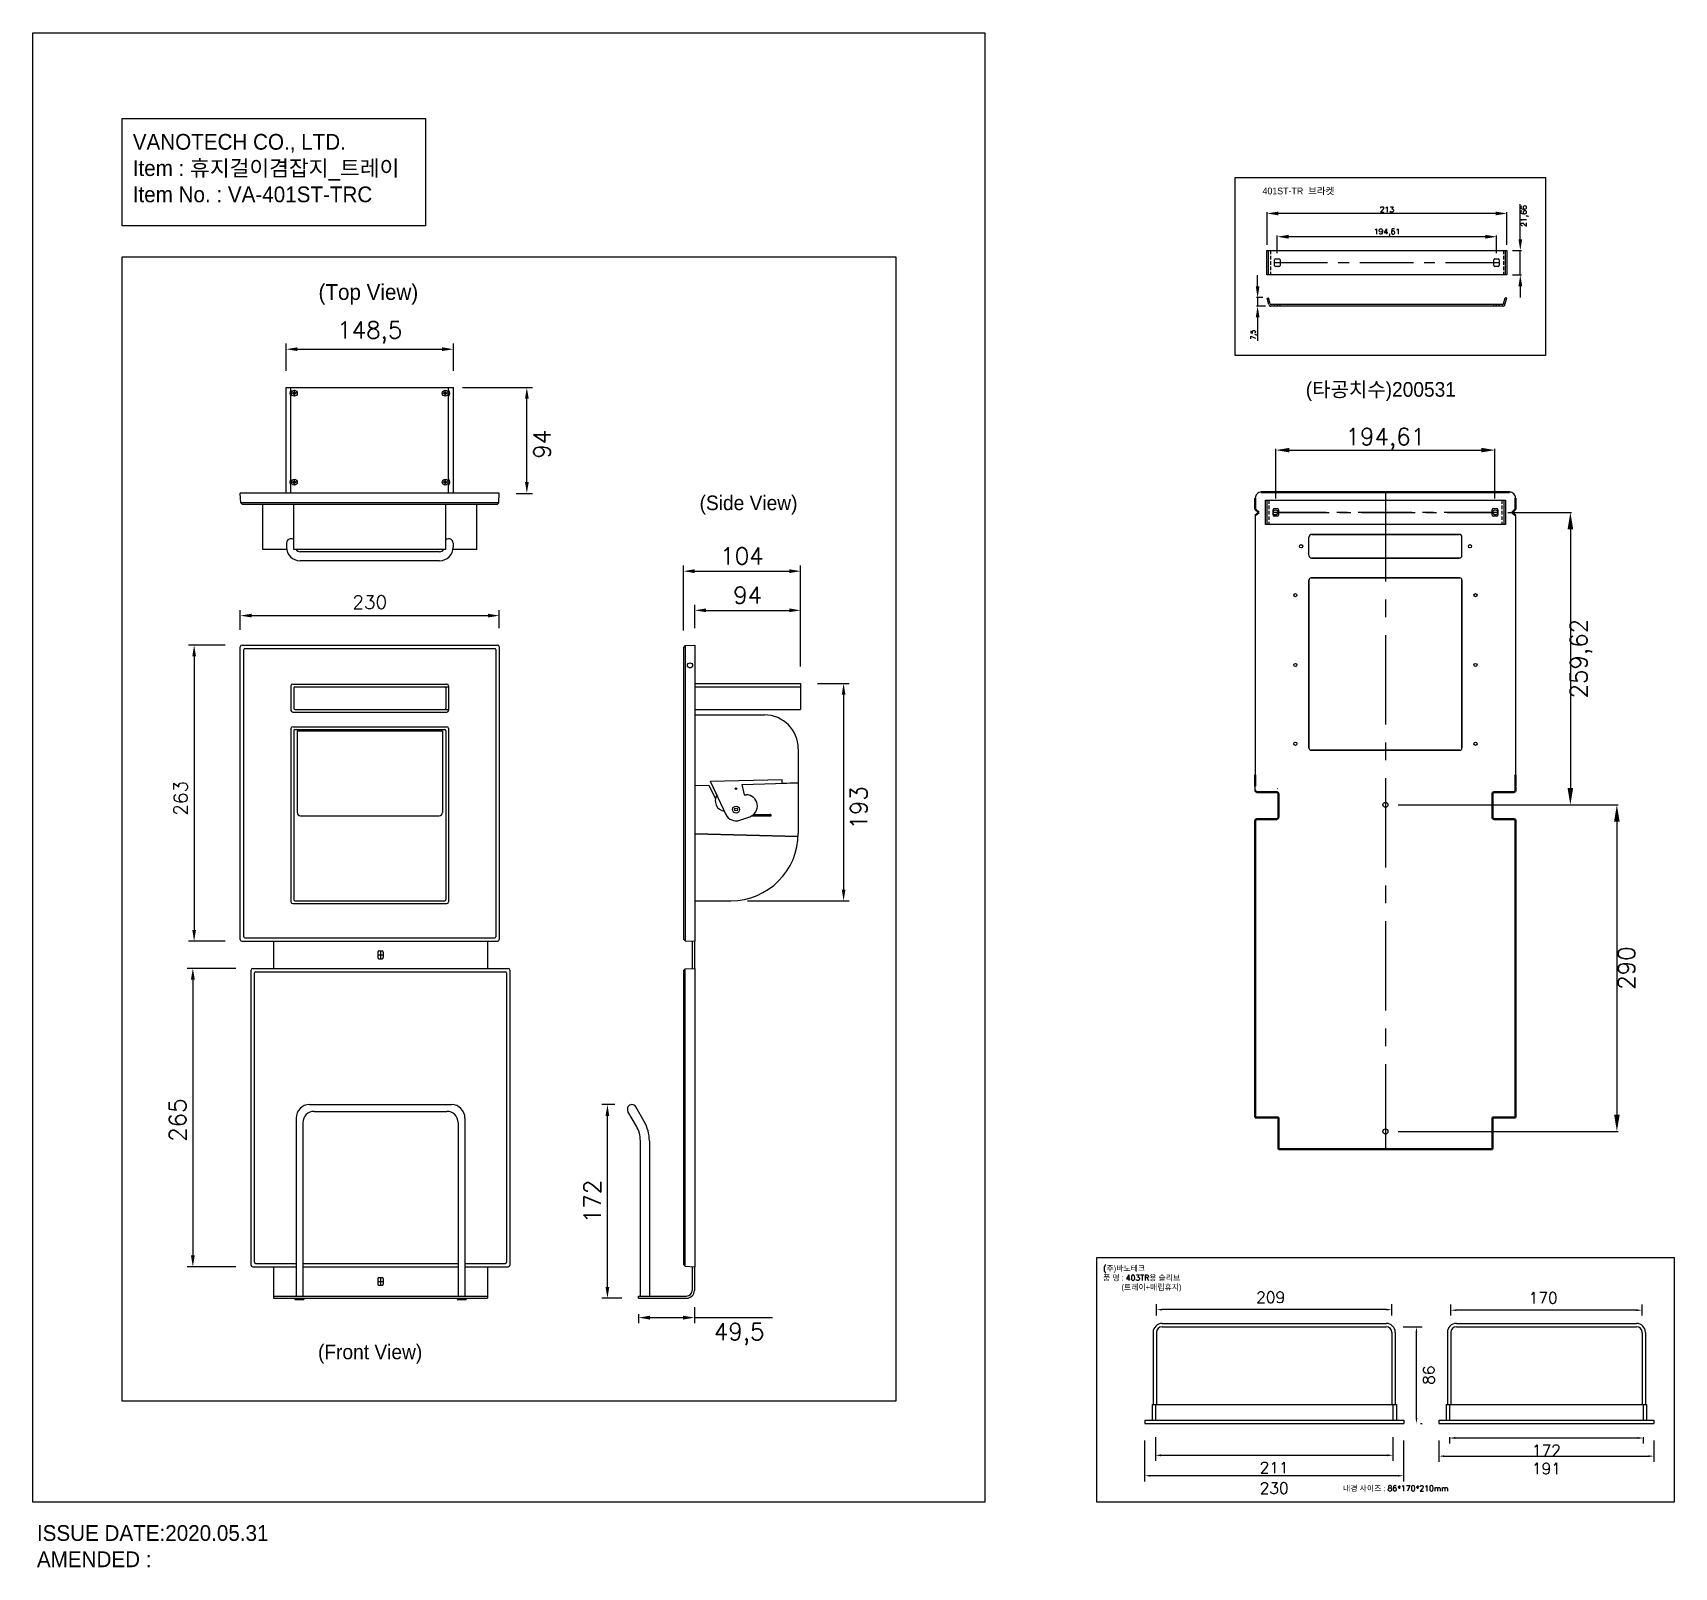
# Model space of a CAD drawing. Header units: millimetres. Extents: x 281 to 1739, y 83 to 1446.
import ezdxf

# ---------------------------------------------------------------- set-up
doc = ezdxf.new("R2010")
doc.units = ezdxf.units.MM
doc.header["$LTSCALE"] = 0.5
doc.linetypes.add('CENTER', pattern=[50.8, 31.75, -6.35, 6.35, -6.35])
doc.linetypes.add('HIDDEN', pattern=[9.525, 6.35, -3.175])
for name, color, linetype in [('CAVITY', 171, 'Continuous'), ('DIM', 7, 'Continuous'), ('외형선', 7, 'Continuous')]:
    doc.layers.add(name, color=color, linetype=linetype)
doc.styles.get("Standard").update_dxf_attribs({"font": 'txt.shx', "bigfont": 'whgtxt.shx'})
doc.styles.add('스타일', font='', dxfattribs={"height": 20})
doc.styles.get('스타일').set_extended_font_data('Gulim')
doc.dimstyles.new('ISO-25', dxfattribs={"dimtxt": 20, "dimasz": 10, "dimexe": 5, "dimexo": 15, "dimgap": 6, "dimtad": 2, "dimtxsty": 'Standard', "dimcen": 2.5, "dimadec": 0, "dimazin": 0, "dimtfac": 1, "dimtmove": 0, "dimatfit": 3, "dimfxl": 1, "dimarcsym": 0})

msp = doc.modelspace()

# ---------------------------------------------------------------- texts
at = {"color": 3, "char_height": 14, "width": 480.3416, "attachment_point": 1, "style": '스타일'}
for s, insert in [('\\pt56;{\\C6;VANOTECH CO., LTD.\\P\\ptz;\\C256;Item : 휴지걸이겸잡지_트레이\\PItem No. : VA-401ST-TRC}', (369.735, 1355.899)), ('{\\C256;(Top View)}', (534.691, 1222.496)), ('{\\C256;ISSUE DATE:2020.05.31\\PAMENDED : }', (284.613, 120.457))]:
    msp.add_mtext(s, dxfattribs=dict(at, insert=insert))
at = {"color": 7, "linetype": 'ByBlock', "attachment_point": 1}
for s, width, insert, char_height in [('{\\fGulim|b0|i0|c129|p50;(타공치수)200531}', 558.57284, (1411.531, 1135.516), 13), ('{\\fGulim|b0|i0|c129|p50;(Side View)}', 174.32844, (873.127, 1034.783), 13), ('({\\fGulim|b0|i0|c129|p50;주)바노테크\\P품 명 : }403TR{\\fGulim|b0|i0|c129|p50;용 슬리브\\P         (트레이+매립휴지)}', 558.57284, (1231.494, 350.944), 5), ('{\\fGulim|b0|i0|c129|p50;(Front View)}', 558.57284, (534.235, 280.777), 13), ('{\\fGulim|b0|i0|c129|p50;내경 사이즈 : }86*170*210mm', 558.57284, (1444.609, 155.583), 5)]:
    msp.add_mtext_dynamic_manual_height_columns(s, width=width, gutter_width=12.5, heights=[0], dxfattribs=dict(at, insert=insert, char_height=char_height))
at = {"layer": 'DIM', "insert": (1373.063, 1308.24), "char_height": 6, "width": 217.68413, "attachment_point": 1}
msp.add_mtext('{\\fGulim|b0|i0|c129|p50;401ST-TR  브라켓}', dxfattribs=at)

# ---------------------------------------------------------------- blocks, each defined once
blk = doc.blocks.new('*D7')
at = {"color": 0, "lineweight": -2, "transparency": 16777216}
for p, q in [((465.2, 915.4), (465.2, 933.1)), ((695.2, 916.9), (695.2, 933.1)), ((475.2, 928.1), (685.2, 928.1))]:
    blk.add_line(p, q, dxfattribs=at)
at = {"color": 0, "transparency": 16777216}
for points in [[(475.2, 929.8), (475.2, 926.5), (465.2, 928.1)], [(685.2, 929.8), (685.2, 926.5), (695.2, 928.1)]]:
    blk.add_solid(points, dxfattribs=at)
at = {"layer": 'Defpoints', "color": 0, "transparency": 16777216}
for p in [(695.2, 928.1), (465.2, 900.4), (695.2, 901.9)]:
    blk.add_point(p, dxfattribs=at)
at = {"color": 7, "transparency": 16777216, "insert": (580.2, 940.1), "char_height": 12, "attachment_point": 5}
blk.add_mtext('230', dxfattribs=at)
blk = doc.blocks.new('*D22')
at = {"color": 0, "lineweight": -2, "transparency": 16777216}
for p, q in [((451.7, 901.9), (419.2, 901.9)), ((424.2, 891.9), (424.2, 648.9)), ((451.7, 638.9), (419.2, 638.9))]:
    blk.add_line(p, q, dxfattribs=at)
at = {"color": 0, "transparency": 16777216}
for points in [[(422.6, 891.9), (425.9, 891.9), (424.2, 901.9)], [(422.6, 648.9), (425.9, 648.9), (424.2, 638.9)]]:
    blk.add_solid(points, dxfattribs=at)
at = {"layer": 'Defpoints', "color": 0, "transparency": 16777216}
for p in [(466.7, 901.9), (424.2, 638.9), (466.7, 638.9)]:
    blk.add_point(p, dxfattribs=at)
at = {"color": 7, "transparency": 16777216, "insert": (412.2, 765.9), "char_height": 12, "attachment_point": 5, "rotation": 90}
blk.add_mtext('263', dxfattribs=at)
blk = doc.blocks.new('*D25')
at = {"color": 0, "linetype": 'ByBlock', "lineweight": -2, "transparency": 16777216}
for p, q in [((1529.7, 195.6), (1529.7, 176.7)), ((1720.7, 195.6), (1720.7, 176.7)), ((1534.7, 181.7), (1715.7, 181.7))]:
    blk.add_line(p, q, dxfattribs=at)
at = {"color": 0, "linetype": 'ByBlock', "transparency": 16777216}
for points in [[(1534.7, 182.5), (1534.7, 180.9), (1529.7, 181.7)], [(1715.7, 182.5), (1715.7, 180.9), (1720.7, 181.7)]]:
    blk.add_solid(points, dxfattribs=at)
at = {"layer": 'Defpoints', "color": 0, "linetype": 'ByBlock', "transparency": 16777216}
for p in [(1529.7, 210.6), (1720.7, 210.6), (1720.7, 181.7)]:
    blk.add_point(p, dxfattribs=at)
at = {"color": 7, "linetype": 'ByBlock', "transparency": 16777216, "insert": (1625.2, 170.7), "char_height": 10, "attachment_point": 5}
blk.add_mtext('191', dxfattribs=at)
blk = doc.blocks.new('*D26')
at = {"color": 0, "linetype": 'ByBlock', "lineweight": -2, "transparency": 16777216}
for p, q in [((1539.2, 198.6), (1539.2, 192.8)), ((1706.2, 197.8), (1544.2, 197.8)), ((1711.2, 198.6), (1711.2, 192.8))]:
    blk.add_line(p, q, dxfattribs=at)
at = {"color": 0, "linetype": 'ByBlock', "transparency": 16777216}
for points in [[(1544.2, 198.7), (1544.2, 197), (1539.2, 197.8)], [(1706.2, 198.7), (1706.2, 197), (1711.2, 197.8)]]:
    blk.add_solid(points, dxfattribs=at)
at = {"layer": 'Defpoints', "color": 0, "linetype": 'ByBlock', "transparency": 16777216}
for p in [(1539.2, 213.6), (1711.2, 213.6), (1539.2, 197.8)]:
    blk.add_point(p, dxfattribs=at)
at = {"color": 7, "linetype": 'ByBlock', "transparency": 16777216, "insert": (1625.2, 186.8), "char_height": 10, "attachment_point": 5}
blk.add_mtext('172', dxfattribs=at)
blk = doc.blocks.new('*D23')
at = {"color": 0, "linetype": 'ByBlock', "lineweight": -2, "transparency": 16777216}
for p, q in [((1540.2, 306.6), (1540.2, 316.3)), ((1705.2, 311.3), (1545.2, 311.3)), ((1710.2, 306.6), (1710.2, 316.3))]:
    blk.add_line(p, q, dxfattribs=at)
at = {"color": 0, "linetype": 'ByBlock', "transparency": 16777216}
for points in [[(1545.2, 312.1), (1545.2, 310.5), (1540.2, 311.3)], [(1705.2, 312.1), (1705.2, 310.5), (1710.2, 311.3)]]:
    blk.add_solid(points, dxfattribs=at)
at = {"layer": 'Defpoints', "color": 0, "linetype": 'ByBlock', "transparency": 16777216}
for p in [(1540.2, 311.3), (1540.2, 291.6), (1710.2, 291.6)]:
    blk.add_point(p, dxfattribs=at)
at = {"color": 7, "linetype": 'ByBlock', "transparency": 16777216, "insert": (1622.3, 322.3), "char_height": 10, "attachment_point": 5}
blk.add_mtext('170', dxfattribs=at)
blk = doc.blocks.new('*D27')
at = {"color": 0, "linetype": 'ByBlock', "lineweight": -2, "transparency": 16777216}
for p, q in [((1268.4, 195.6), (1268.4, 159.3)), ((1498.4, 195.6), (1498.4, 159.3)), ((1493.4, 164.3), (1273.4, 164.3))]:
    blk.add_line(p, q, dxfattribs=at)
at = {"color": 0, "linetype": 'ByBlock', "transparency": 16777216}
for points in [[(1273.4, 165.1), (1273.4, 163.5), (1268.4, 164.3)], [(1493.4, 165.1), (1493.4, 163.5), (1498.4, 164.3)]]:
    blk.add_solid(points, dxfattribs=at)
at = {"layer": 'Defpoints', "color": 0, "linetype": 'ByBlock', "transparency": 16777216}
for p in [(1268.4, 210.6), (1498.4, 210.6), (1268.4, 164.3)]:
    blk.add_point(p, dxfattribs=at)
at = {"color": 7, "linetype": 'ByBlock', "transparency": 16777216, "insert": (1383.4, 153.3), "char_height": 10, "attachment_point": 5}
blk.add_mtext('230', dxfattribs=at)
blk = doc.blocks.new('*D28')
at = {"color": 0, "linetype": 'ByBlock', "lineweight": -2, "transparency": 16777216}
for p, q in [((1277.9, 198.6), (1277.9, 177.5)), ((1488.9, 198.6), (1488.9, 177.5)), ((1282.9, 182.5), (1483.9, 182.5))]:
    blk.add_line(p, q, dxfattribs=at)
at = {"color": 0, "linetype": 'ByBlock', "transparency": 16777216}
for points in [[(1282.9, 183.3), (1282.9, 181.6), (1277.9, 182.5)], [(1483.9, 183.3), (1483.9, 181.6), (1488.9, 182.5)]]:
    blk.add_solid(points, dxfattribs=at)
at = {"layer": 'Defpoints', "color": 0, "linetype": 'ByBlock', "transparency": 16777216}
for p in [(1277.9, 213.6), (1488.9, 213.6), (1488.9, 182.5)]:
    blk.add_point(p, dxfattribs=at)
at = {"color": 7, "linetype": 'ByBlock', "transparency": 16777216, "insert": (1383.4, 171.5), "char_height": 10, "attachment_point": 5}
blk.add_mtext('211', dxfattribs=at)
blk = doc.blocks.new('*D24')
at = {"color": 0, "linetype": 'ByBlock', "lineweight": -2, "transparency": 16777216}
for p, q in [((1278.9, 306.6), (1278.9, 316.8)), ((1482.9, 311.8), (1283.9, 311.8)), ((1487.9, 306.6), (1487.9, 316.8))]:
    blk.add_line(p, q, dxfattribs=at)
at = {"color": 0, "linetype": 'ByBlock', "transparency": 16777216}
for points in [[(1283.9, 312.6), (1283.9, 311), (1278.9, 311.8)], [(1482.9, 312.6), (1482.9, 311), (1487.9, 311.8)]]:
    blk.add_solid(points, dxfattribs=at)
at = {"layer": 'Defpoints', "color": 0, "linetype": 'ByBlock', "transparency": 16777216}
for p in [(1278.9, 311.8), (1278.9, 291.6), (1487.9, 291.6)]:
    blk.add_point(p, dxfattribs=at)
at = {"color": 7, "linetype": 'ByBlock', "transparency": 16777216, "insert": (1380.3, 322.8), "char_height": 10, "attachment_point": 5}
blk.add_mtext('209', dxfattribs=at)
blk = doc.blocks.new('*D29')
at = {"color": 0, "linetype": 'ByBlock', "lineweight": -2, "transparency": 16777216}
for p, q in [((1497.9, 296.6), (1514.8, 296.6)), ((1509.8, 215.6), (1509.8, 291.6)), ((1513.4, 210.6), (1514.8, 210.6))]:
    blk.add_line(p, q, dxfattribs=at)
at = {"color": 0, "linetype": 'ByBlock', "transparency": 16777216}
for points in [[(1509, 291.6), (1510.6, 291.6), (1509.8, 296.6)], [(1509, 215.6), (1510.6, 215.6), (1509.8, 210.6)]]:
    blk.add_solid(points, dxfattribs=at)
at = {"layer": 'Defpoints', "color": 0, "linetype": 'ByBlock', "transparency": 16777216}
for p in [(1482.9, 296.6), (1509.8, 296.6), (1498.4, 210.6)]:
    blk.add_point(p, dxfattribs=at)
at = {"color": 0, "linetype": 'ByBlock', "transparency": 16777216, "insert": (1520.8, 253.6), "char_height": 10, "attachment_point": 5, "rotation": 90}
blk.add_mtext('86', dxfattribs=at)
blk = doc.blocks.new('*D80')
at = {"color": 0, "lineweight": -2, "transparency": 16777216}
for p, q in [((1384.9, 1032.2), (1384.9, 1076.1)), ((1396.9, 1075.1), (1567.5, 1075.1)), ((1579.5, 1032.2), (1579.5, 1076.1))]:
    blk.add_line(p, q, dxfattribs=at)
at = {"color": 0, "transparency": 16777216}
for points in [[(1396.9, 1077.1), (1396.9, 1073.1), (1384.9, 1075.1)], [(1567.5, 1077.1), (1567.5, 1073.1), (1579.5, 1075.1)]]:
    blk.add_solid(points, dxfattribs=at)
at = {"layer": 'Defpoints', "color": 0, "transparency": 16777216}
for p in [(1579.5, 1075.1), (1384.9, 1023.2), (1579.5, 1023.2)]:
    blk.add_point(p, dxfattribs=at)
at = {"color": 7, "transparency": 16777216, "insert": (1482.2, 1084.8), "char_height": 15, "attachment_point": 5}
blk.add_mtext('194,61', dxfattribs=at)
blk = doc.blocks.new('*D81')
at = {"color": 0, "lineweight": -2, "transparency": 16777216}
for p, q in [((1591, 1019.8), (1647.5, 1019.8)), ((1646.5, 1004.8), (1646.5, 775.1)), ((1493.5, 760.1), (1647.5, 760.1))]:
    blk.add_line(p, q, dxfattribs=at)
at = {"color": 0, "transparency": 16777216}
for points in [[(1644, 1004.8), (1649, 1004.8), (1646.5, 1019.8)], [(1644, 775.1), (1649, 775.1), (1646.5, 760.1)]]:
    blk.add_solid(points, dxfattribs=at)
at = {"layer": 'Defpoints', "color": 0, "transparency": 16777216}
for p in [(1582, 1019.8), (1484.5, 760.1), (1646.5, 760.1)]:
    blk.add_point(p, dxfattribs=at)
at = {"color": 7, "transparency": 16777216, "insert": (1656.2, 889.9), "char_height": 15, "attachment_point": 5, "rotation": 90}
blk.add_mtext('259,62', dxfattribs=at)
blk = doc.blocks.new('*D82')
at = {"color": 0, "lineweight": -2, "transparency": 16777216}
for p, q in [((1493.5, 760.1), (1688.8, 760.1)), ((1687.8, 745.1), (1687.8, 485.1)), ((1493.5, 470.1), (1688.8, 470.1))]:
    blk.add_line(p, q, dxfattribs=at)
at = {"color": 0, "transparency": 16777216}
for points in [[(1685.3, 745.1), (1690.3, 745.1), (1687.8, 760.1)], [(1685.3, 485.1), (1690.3, 485.1), (1687.8, 470.1)]]:
    blk.add_solid(points, dxfattribs=at)
at = {"layer": 'Defpoints', "color": 0, "transparency": 16777216}
for p in [(1484.5, 760.1), (1484.5, 470.1), (1687.8, 470.1)]:
    blk.add_point(p, dxfattribs=at)
at = {"color": 7, "transparency": 16777216, "insert": (1696.3, 615.1), "char_height": 15, "attachment_point": 5, "rotation": 90}
blk.add_mtext('290', dxfattribs=at)
blk = doc.blocks.new('*D83')
at = {"color": 0, "lineweight": -2, "transparency": 16777216}
for p, q in [((858.8, 914.9), (858.8, 972.6)), ((868.8, 967.6), (952.8, 967.6)), ((962.8, 882.9), (962.8, 972.6))]:
    blk.add_line(p, q, dxfattribs=at)
at = {"color": 0, "transparency": 16777216}
for points in [[(868.8, 969.3), (868.8, 965.9), (858.8, 967.6)], [(952.8, 969.3), (952.8, 965.9), (962.8, 967.6)]]:
    blk.add_solid(points, dxfattribs=at)
at = {"layer": 'Defpoints', "color": 0, "transparency": 16777216}
for p in [(962.8, 967.6), (858.8, 899.9), (962.8, 867.9)]:
    blk.add_point(p, dxfattribs=at)
at = {"color": 7, "transparency": 16777216, "insert": (910.8, 981.1), "char_height": 15, "attachment_point": 5}
blk.add_mtext('104', dxfattribs=at)
blk = doc.blocks.new('*D84')
at = {"color": 0, "lineweight": -2, "transparency": 16777216}
for p, q in [((868.8, 916.9), (868.8, 937.8)), ((962.8, 882.9), (962.8, 937.8)), ((878.8, 932.8), (952.8, 932.8))]:
    blk.add_line(p, q, dxfattribs=at)
at = {"color": 0, "transparency": 16777216}
for points in [[(878.8, 934.5), (878.8, 931.2), (868.8, 932.8)], [(952.8, 934.5), (952.8, 931.2), (962.8, 932.8)]]:
    blk.add_solid(points, dxfattribs=at)
at = {"layer": 'Defpoints', "color": 0, "transparency": 16777216}
for p in [(962.8, 932.8), (868.8, 901.9), (962.8, 867.9)]:
    blk.add_point(p, dxfattribs=at)
at = {"color": 7, "transparency": 16777216, "insert": (915.8, 946.3), "char_height": 15, "attachment_point": 5}
blk.add_mtext('94', dxfattribs=at)
blk = doc.blocks.new('*D85')
at = {"color": 0, "lineweight": -2, "transparency": 16777216}
for p, q in [((977.8, 867.9), (1006, 867.9)), ((1001, 857.9), (1001, 684.9)), ((915.8, 674.9), (1006, 674.9))]:
    blk.add_line(p, q, dxfattribs=at)
at = {"color": 0, "transparency": 16777216}
for points in [[(999.4, 857.9), (1002.7, 857.9), (1001, 867.9)], [(999.4, 684.9), (1002.7, 684.9), (1001, 674.9)]]:
    blk.add_solid(points, dxfattribs=at)
at = {"layer": 'Defpoints', "color": 0, "transparency": 16777216}
for p in [(962.8, 867.9), (900.8, 674.9), (1001, 674.9)]:
    blk.add_point(p, dxfattribs=at)
at = {"color": 7, "transparency": 16777216, "insert": (1014.5, 757.4), "char_height": 15, "attachment_point": 5, "rotation": 90}
blk.add_mtext('193', dxfattribs=at)
blk = doc.blocks.new('*D86')
at = {"color": 0, "lineweight": -2, "transparency": 16777216}
for p, q in [((798, 493.9), (786.3, 493.9)), ((791.3, 331.9), (791.3, 483.9)), ((804, 321.9), (786.3, 321.9))]:
    blk.add_line(p, q, dxfattribs=at)
at = {"color": 0, "transparency": 16777216}
for points in [[(789.6, 483.9), (792.9, 483.9), (791.3, 493.9)], [(789.6, 331.9), (792.9, 331.9), (791.3, 321.9)]]:
    blk.add_solid(points, dxfattribs=at)
at = {"layer": 'Defpoints', "color": 0, "transparency": 16777216}
for p in [(791.3, 493.9), (813, 493.9), (819, 321.9)]:
    blk.add_point(p, dxfattribs=at)
at = {"color": 7, "transparency": 16777216, "insert": (777.8, 407.9), "char_height": 15, "attachment_point": 5, "rotation": 90}
blk.add_mtext('172', dxfattribs=at)
blk = doc.blocks.new('*D87')
at = {"color": 0, "lineweight": -2, "transparency": 16777216}
for p, q in [((461.2, 614.9), (418.1, 614.9)), ((423.1, 604.9), (423.1, 359.9)), ((461.2, 349.9), (418.1, 349.9))]:
    blk.add_line(p, q, dxfattribs=at)
at = {"color": 0, "transparency": 16777216}
for points in [[(421.4, 604.9), (424.8, 604.9), (423.1, 614.9)], [(421.4, 359.9), (424.8, 359.9), (423.1, 349.9)]]:
    blk.add_solid(points, dxfattribs=at)
at = {"layer": 'Defpoints', "color": 0, "transparency": 16777216}
for p in [(476.2, 614.9), (423.1, 349.9), (476.2, 349.9)]:
    blk.add_point(p, dxfattribs=at)
at = {"color": 7, "transparency": 16777216, "insert": (409.6, 480.1), "char_height": 15, "attachment_point": 5, "rotation": 90}
blk.add_mtext('265', dxfattribs=at)
blk = doc.blocks.new('*D88')
at = {"color": 0, "lineweight": -2, "transparency": 16777216}
for p, q in [((819, 307.9), (819, 299.7)), ((868.5, 313.9), (868.5, 299.7)), ((829, 304.7), (858.5, 304.7)), ((868.5, 304.7), (938, 304.7))]:
    blk.add_line(p, q, dxfattribs=at)
at = {"color": 0, "transparency": 16777216}
for points in [[(829, 306.4), (829, 303), (819, 304.7)], [(858.5, 306.4), (858.5, 303), (868.5, 304.7)]]:
    blk.add_solid(points, dxfattribs=at)
at = {"layer": 'Defpoints', "color": 0, "transparency": 16777216}
for p in [(819, 322.9), (868.5, 328.9), (868.5, 304.7)]:
    blk.add_point(p, dxfattribs=at)
at = {"color": 7, "transparency": 16777216, "insert": (908.3, 290), "char_height": 15, "attachment_point": 5}
blk.add_mtext('49,5', dxfattribs=at)
blk = doc.blocks.new('*D94')
at = {"color": 0, "lineweight": -2, "transparency": 16777216}
for p, q in [((506, 1145.6), (506, 1169.7)), ((654.5, 1145.6), (654.5, 1169.7)), ((516, 1164.7), (644.5, 1164.7))]:
    blk.add_line(p, q, dxfattribs=at)
at = {"color": 0, "transparency": 16777216}
for points in [[(516, 1166.4), (516, 1163.1), (506, 1164.7)], [(644.5, 1166.4), (644.5, 1163.1), (654.5, 1164.7)]]:
    blk.add_solid(points, dxfattribs=at)
at = {"layer": 'Defpoints', "color": 0, "transparency": 16777216}
for p in [(654.5, 1164.7), (506, 1130.6), (654.5, 1130.6)]:
    blk.add_point(p, dxfattribs=at)
at = {"color": 7, "transparency": 16777216, "insert": (580.2, 1179.5), "char_height": 15, "attachment_point": 5}
blk.add_mtext('148,5', dxfattribs=at)
blk = doc.blocks.new('*D95')
at = {"color": 0, "lineweight": -2, "transparency": 16777216}
for p, q in [((662.7, 1130.7), (724.7, 1130.7)), ((719.7, 1046.7), (719.7, 1120.7)), ((710.2, 1036.7), (724.7, 1036.7))]:
    blk.add_line(p, q, dxfattribs=at)
at = {"color": 0, "transparency": 16777216}
for points in [[(718.1, 1120.7), (721.4, 1120.7), (719.7, 1130.7)], [(718.1, 1046.7), (721.4, 1046.7), (719.7, 1036.7)]]:
    blk.add_solid(points, dxfattribs=at)
at = {"layer": 'Defpoints', "color": 0, "transparency": 16777216}
for p in [(647.7, 1130.7), (719.7, 1130.7), (695.2, 1036.7)]:
    blk.add_point(p, dxfattribs=at)
at = {"color": 7, "transparency": 16777216, "insert": (733.2, 1080.3), "char_height": 15, "attachment_point": 5, "rotation": 90}
blk.add_mtext('94', dxfattribs=at)
blk = doc.blocks.new('*D103')
at = {"color": 0, "lineweight": -2, "ltscale": 0.3, "transparency": 16777216}
for p, q in [((1602, 1262.4), (1602, 1293.6)), ((1595.1, 1252.4), (1603, 1252.4)), ((1602, 1230.7), (1602, 1252.4)), ((1595.1, 1230.7), (1603, 1230.7)), ((1602, 1220.7), (1602, 1210.7))]:
    blk.add_line(p, q, dxfattribs=at)
at = {"color": 0, "ltscale": 0.3, "transparency": 16777216}
for points in [[(1600.4, 1262.4), (1603.7, 1262.4), (1602, 1252.4)], [(1600.4, 1220.7), (1603.7, 1220.7), (1602, 1230.7)]]:
    blk.add_solid(points, dxfattribs=at)
at = {"layer": 'Defpoints', "color": 0, "ltscale": 0.3, "transparency": 16777216}
for p in [(1590.1, 1252.4), (1590.1, 1230.7), (1602, 1230.7)]:
    blk.add_point(p, dxfattribs=at)
at = {"color": 7, "ltscale": 0.3, "transparency": 16777216, "insert": (1605.9, 1283), "char_height": 5, "attachment_point": 5, "rotation": 90}
blk.add_mtext('21,66', dxfattribs=at)
blk = doc.blocks.new('*D101')
at = {"color": 0, "lineweight": -2, "ltscale": 0.3, "transparency": 16777216}
for p, q in [((1377.1, 1257.4), (1377.1, 1286.3)), ((1580.1, 1285.3), (1387.1, 1285.3)), ((1590.1, 1257.4), (1590.1, 1286.3))]:
    blk.add_line(p, q, dxfattribs=at)
at = {"color": 0, "ltscale": 0.3, "transparency": 16777216}
for points in [[(1387.1, 1286.9), (1387.1, 1283.6), (1377.1, 1285.3)], [(1580.1, 1286.9), (1580.1, 1283.6), (1590.1, 1285.3)]]:
    blk.add_solid(points, dxfattribs=at)
at = {"layer": 'Defpoints', "color": 0, "ltscale": 0.3, "transparency": 16777216}
for p in [(1377.1, 1285.3), (1377.1, 1252.4), (1590.1, 1252.4)]:
    blk.add_point(p, dxfattribs=at)
at = {"color": 7, "ltscale": 0.3, "transparency": 16777216, "insert": (1483.6, 1288.8), "char_height": 5, "attachment_point": 5}
blk.add_mtext('213', dxfattribs=at)
blk = doc.blocks.new('*D102')
at = {"color": 0, "lineweight": -2, "ltscale": 0.3, "transparency": 16777216}
for p, q in [((1386.2, 1250), (1386.2, 1265.6)), ((1570.9, 1264.6), (1396.2, 1264.6)), ((1580.9, 1250), (1580.9, 1265.6))]:
    blk.add_line(p, q, dxfattribs=at)
at = {"color": 0, "ltscale": 0.3, "transparency": 16777216}
for points in [[(1396.2, 1266.3), (1396.2, 1262.9), (1386.2, 1264.6)], [(1570.9, 1266.3), (1570.9, 1262.9), (1580.9, 1264.6)]]:
    blk.add_solid(points, dxfattribs=at)
at = {"layer": 'Defpoints', "color": 0, "ltscale": 0.3, "transparency": 16777216}
for p in [(1386.2, 1264.6), (1386.2, 1245), (1580.9, 1245)]:
    blk.add_point(p, dxfattribs=at)
at = {"color": 7, "ltscale": 0.3, "transparency": 16777216, "insert": (1483.6, 1268.5), "char_height": 5, "attachment_point": 5}
blk.add_mtext('194,61', dxfattribs=at)
blk = doc.blocks.new('*D104')
at = {"color": 0, "lineweight": -2, "ltscale": 0.3, "transparency": 16777216}
for p, q in [((1368.7, 1220.5), (1368.7, 1230.5)), ((1373.4, 1210.5), (1367.7, 1210.5)), ((1368.7, 1210.5), (1368.7, 1203)), ((1375.6, 1203), (1367.7, 1203)), ((1368.7, 1193), (1368.7, 1172.3))]:
    blk.add_line(p, q, dxfattribs=at)
at = {"color": 0, "ltscale": 0.3, "transparency": 16777216}
for points in [[(1367.1, 1220.5), (1370.4, 1220.5), (1368.7, 1210.5)], [(1367.1, 1193), (1370.4, 1193), (1368.7, 1203)]]:
    blk.add_solid(points, dxfattribs=at)
at = {"layer": 'Defpoints', "color": 0, "ltscale": 0.3, "transparency": 16777216}
for p in [(1378.4, 1210.5), (1368.7, 1203), (1380.6, 1203)]:
    blk.add_point(p, dxfattribs=at)
at = {"color": 7, "ltscale": 0.3, "transparency": 16777216, "insert": (1365.4, 1177.6), "char_height": 4, "attachment_point": 5, "rotation": 90}
blk.add_mtext('7,5', dxfattribs=at)

# ---------------------------------------------------------------- dimensions: what is measured, and where the dimension line sits
at = {"color": 5, "ltscale": 0.3}
for base, p1, p2, picture, middle in [((1377.051, 1285.263), (1590.051, 1252.393), (1377.051, 1252.393), '*D101', (1483.551, 1285.263)), ((1386.246, 1264.6), (1580.856, 1244.983), (1386.246, 1244.983), '*D102', (1483.551, 1264.6))]:
    dim = msp.add_linear_dim(base=base, p1=p1, p2=p2, dimstyle='ISO-25', override={"dimtxt": 5, "dimexe": 1, "dimexo": 5, "dimgap": 1, "dimclrt": 7}, dxfattribs=at)
    dim.commit()
    dim.dimension.update_dxf_attribs({"geometry": picture, "text_midpoint": middle, "dimtype": 160})
for base, p1, p2, override, picture, middle in [((1602.018, 1230.733), (1590.051, 1252.393), (1590.051, 1230.733), {"dimtxt": 5, "dimexe": 1, "dimexo": 5, "dimgap": 1, "dimclrt": 7}, '*D103', (1602.018, 1282.976)), ((1368.732, 1202.951), (1378.401, 1210.451), (1380.6, 1202.951), {"dimtxt": 4, "dimexe": 1, "dimexo": 5, "dimgap": 1, "dimclrt": 7}, '*D104', (1368.732, 1177.617))]:
    dim = msp.add_linear_dim(base=base, p1=p1, p2=p2, angle=270, dimstyle='ISO-25', override=override, dxfattribs=at)
    dim.commit()
    dim.dimension.update_dxf_attribs({"geometry": picture, "text_midpoint": middle, "dimtype": 160})
at = {"color": 5}
dim = msp.add_linear_dim(base=(654.499, 1164.724), p1=(505.999, 1130.59), p2=(654.499, 1130.59), dimstyle='ISO-25', override={"dimtxt": 15, "dimclrt": 7}, dxfattribs=at)
dim.commit()
dim.dimension.update_dxf_attribs({"geometry": '*D94', "text_midpoint": (580.249, 1179.474)})
for base, p1, p2, override, picture, middle in [((719.74, 1130.74), (695.249, 1036.74), (647.749, 1130.74), {"dimtxt": 15, "dimclrt": 7}, '*D95', (719.74, 1080.343)), ((424.231, 638.902), (466.749, 901.902), (466.749, 638.902), {"dimtxt": 12, "dimclrt": 7}, '*D22', (424.231, 765.857)), ((1001.048, 674.902), (962.815, 867.902), (900.815, 674.902), {"dimtxt": 15, "dimclrt": 7}, '*D85', (1001.048, 757.402)), ((423.098, 349.902), (476.249, 614.902), (476.249, 349.902), {"dimtxt": 15, "dimclrt": 7}, '*D87', (423.098, 480.061))]:
    dim = msp.add_linear_dim(base=base, p1=p1, p2=p2, angle=90, dimstyle='ISO-25', override=override, dxfattribs=at)
    dim.commit()
    dim.dimension.update_dxf_attribs({"geometry": picture, "text_midpoint": middle, "dimtype": 160})
at = {"color": 3}
dim = msp.add_linear_dim(base=(1579.542, 1075.055), p1=(1384.932, 1023.176), p2=(1579.542, 1023.176), dimstyle='ISO-25', override={"dimtxt": 15, "dimasz": 12, "dimexe": 1, "dimexo": 9, "dimgap": 1, "dimclrt": 7}, dxfattribs=at)
dim.commit()
dim.dimension.update_dxf_attribs({"geometry": '*D80', "text_midpoint": (1482.237, 1084.805)})
for base, p1, p2, picture, middle in [((1646.498, 760.133), (1581.962, 1019.756), (1484.487, 760.133), '*D81', (1656.248, 889.945)), ((1687.78, 470.133), (1484.487, 760.133), (1484.487, 470.133), '*D82', (1696.28, 615.133))]:
    dim = msp.add_linear_dim(base=base, p1=p1, p2=p2, angle=90, dimstyle='ISO-25', override={"dimtxt": 15, "dimasz": 15, "dimexe": 1, "dimexo": 9, "dimgap": 1, "dimclrt": 7}, dxfattribs=at)
    dim.commit()
    dim.dimension.update_dxf_attribs({"geometry": picture, "text_midpoint": middle})
at = {"color": 5}
for base, p1, p2, override, picture, middle in [((962.815, 967.612), (858.815, 899.878), (962.815, 867.902), {"dimtxt": 15, "dimclrt": 7}, '*D83', (910.815, 967.612)), ((695.249, 928.13), (465.249, 900.402), (695.249, 901.902), {"dimtxt": 12, "dimclrt": 7}, '*D7', (580.249, 928.13)), ((962.815, 932.849), (868.815, 901.902), (962.815, 867.902), {"dimtxt": 15, "dimclrt": 7}, '*D84', (915.815, 932.849)), ((868.515, 304.709), (819.015, 322.902), (868.515, 328.902), {"dimtxt": 15, "dimclrt": 7}, '*D88', (908.265, 304.709))]:
    dim = msp.add_linear_dim(base=base, p1=p1, p2=p2, dimstyle='ISO-25', override=override, dxfattribs=at)
    dim.commit()
    dim.dimension.update_dxf_attribs({"geometry": picture, "text_midpoint": middle, "dimtype": 160})
dim = msp.add_linear_dim(base=(791.275, 493.902), p1=(819.015, 321.902), p2=(812.968, 493.902), angle=90, dimstyle='ISO-25', override={"dimtxt": 15, "dimclrt": 7}, dxfattribs=at)
dim.commit()
dim.dimension.update_dxf_attribs({"geometry": '*D86', "text_midpoint": (777.775, 407.902)})
at = {"color": 5, "linetype": 'ByBlock'}
for base, p1, p2, picture, middle in [((1278.943, 311.792), (1487.943, 291.599), (1278.943, 291.599), '*D24', (1380.321, 311.792)), ((1540.22, 311.292), (1710.22, 291.599), (1540.22, 291.599), '*D23', (1622.334, 311.292)), ((1488.943, 182.465), (1277.943, 213.599), (1488.943, 213.599), '*D28', (1383.443, 182.465))]:
    dim = msp.add_linear_dim(base=base, p1=p1, p2=p2, dimstyle='ISO-25', override={"dimtxt": 10, "dimasz": 5, "dimclrt": 7}, dxfattribs=at)
    dim.commit()
    dim.dimension.update_dxf_attribs({"geometry": picture, "text_midpoint": middle, "dimtype": 160})
dim = msp.add_linear_dim(base=(1509.794, 296.599), p1=(1498.443, 210.599), p2=(1482.943, 296.599), angle=90, dimstyle='ISO-25', override={"dimtxt": 10, "dimasz": 5}, dxfattribs=at)
dim.commit()
dim.dimension.update_dxf_attribs({"geometry": '*D29', "text_midpoint": (1509.794, 253.599), "dimtype": 160})
for base, p1, p2, picture, middle in [((1268.443, 164.295), (1498.443, 210.599), (1268.443, 210.599), '*D27', (1383.443, 153.295)), ((1720.72, 181.704), (1529.72, 210.599), (1720.72, 210.599), '*D25', (1625.22, 170.704)), ((1539.22, 197.829), (1711.22, 213.599), (1539.22, 213.599), '*D26', (1625.22, 186.829))]:
    dim = msp.add_linear_dim(base=base, p1=p1, p2=p2, dimstyle='ISO-25', override={"dimtxt": 10, "dimasz": 5, "dimclrt": 7}, dxfattribs=at)
    dim.commit()
    dim.dimension.update_dxf_attribs({"geometry": picture, "text_midpoint": middle})

# ---------------------------------------------------------------- linework, layer by layer
at = {"lineweight": 13, "ltscale": 0.3}
for p, q in [((1377.051, 1230.733), (1377.051, 1252.393)), ((1377.051, 1252.393), (1590.051, 1252.393)), ((1378.401, 1230.733), (1378.401, 1252.393)), ((1383.826, 1239.143), (1383.826, 1243.983)), ((1384.826, 1244.983), (1387.666, 1244.983)), ((1388.666, 1243.983), (1388.666, 1239.143)), ((1578.436, 1239.143), (1578.436, 1243.983)), ((1579.436, 1244.983), (1582.276, 1244.983)), ((1583.276, 1243.983), (1583.276, 1239.143)), ((1588.701, 1252.393), (1588.701, 1230.733)), ((1590.051, 1252.393), (1590.051, 1230.733)), ((1590.051, 1230.733), (1377.051, 1230.733)), ((1387.666, 1238.143), (1384.826, 1238.143)), ((1582.276, 1238.143), (1579.436, 1238.143)), ((1375.737, 1008.926), (1375.737, 1030.586)), ((1375.737, 1030.586), (1588.737, 1030.586)), ((1377.087, 1008.926), (1377.087, 1030.586)), ((1382.512, 1017.336), (1382.512, 1022.176)), ((1383.512, 1023.176), (1386.352, 1023.176)), ((1387.352, 1022.176), (1387.352, 1017.336)), ((1577.122, 1017.336), (1577.122, 1022.176)), ((1578.122, 1023.176), (1580.962, 1023.176)), ((1581.962, 1022.176), (1581.962, 1017.336)), ((1587.387, 1030.586), (1587.387, 1008.926)), ((1588.737, 1030.586), (1588.737, 1008.926)), ((1588.737, 1008.926), (1375.737, 1008.926)), ((1386.352, 1016.336), (1383.512, 1016.336)), ((1580.962, 1016.336), (1578.122, 1016.336))]:
    msp.add_line(p, q, dxfattribs=at)
at = {"color": 2, "linetype": 'HIDDEN', "lineweight": 13}
for p, q in [((1380.106, 1252.393), (1380.106, 1230.733)), ((1586.996, 1252.393), (1586.996, 1230.733)), ((1378.792, 1030.586), (1378.792, 1008.926)), ((1585.682, 1030.586), (1585.682, 1008.926))]:
    msp.add_line(p, q, dxfattribs=at)
at = {"color": 1, "linetype": 'CENTER', "lineweight": 13, "ltscale": 3}
for p, q in [((1583.276, 1241.563), (1383.826, 1241.563)), ((1581.962, 1019.756), (1382.512, 1019.756))]:
    msp.add_line(p, q, dxfattribs=at)
at = {"ltscale": 0.3}
for p, q in [((1377.1, 1210.09), (1378.401, 1210.451)), ((1378.673, 1204.416), (1377.1, 1210.09)), ((1379.903, 1205.033), (1378.401, 1210.451)), ((1587.199, 1205.033), (1588.701, 1210.451)), ((1588.429, 1204.416), (1590.002, 1210.09)), ((1590.002, 1210.09), (1588.701, 1210.451)), ((1586.502, 1202.951), (1380.6, 1202.951)), ((1586.236, 1204.301), (1380.867, 1204.301))]:
    msp.add_line(p, q, dxfattribs=at)
at = {"color": 6, "ltscale": 0.3}
for p, q in [((1383.826, 1202.951), (1383.826, 1204.301)), ((1388.666, 1202.951), (1388.666, 1204.301)), ((1578.436, 1202.951), (1578.436, 1204.301)), ((1583.276, 1202.951), (1583.276, 1204.301))]:
    msp.add_line(p, q, dxfattribs=at)
at = {"color": 1, "ltscale": 0.3}
for p, q in [((1386.246, 1202.951), (1386.246, 1204.301)), ((1580.856, 1202.951), (1580.856, 1204.301))]:
    msp.add_line(p, q, dxfattribs=at)
at = {"lineweight": 20}
for p, q in [((505.999, 1130.59), (654.499, 1130.59)), ((505.999, 1036.74), (505.999, 1130.59)), ((510.249, 1128.231), (510.249, 1130.59)), ((510.249, 1049.231), (510.249, 1122.939)), ((512.249, 1125.085), (512.249, 1126.085)), ((512.749, 1126.085), (512.249, 1126.085)), ((512.749, 1125.085), (512.249, 1125.085)), ((512.749, 1126.085), (512.749, 1126.585)), ((513.749, 1126.585), (512.749, 1126.585)), ((512.749, 1124.585), (512.749, 1125.085)), ((513.749, 1124.585), (512.749, 1124.585)), ((513.749, 1126.085), (513.749, 1126.585)), ((514.249, 1126.085), (513.749, 1126.085)), ((513.749, 1124.585), (513.749, 1125.085)), ((514.249, 1125.085), (513.749, 1125.085)), ((514.249, 1125.085), (514.249, 1126.085)), ((646.249, 1125.085), (646.249, 1126.085)), ((646.749, 1126.085), (646.249, 1126.085)), ((646.749, 1125.085), (646.249, 1125.085)), ((646.749, 1126.085), (646.749, 1126.585)), ((647.749, 1126.585), (646.749, 1126.585)), ((646.749, 1124.585), (646.749, 1125.085)), ((647.749, 1124.585), (646.749, 1124.585)), ((647.749, 1126.085), (647.749, 1126.585)), ((648.249, 1126.085), (647.749, 1126.085)), ((647.749, 1124.585), (647.749, 1125.085)), ((648.249, 1125.085), (647.749, 1125.085)), ((648.249, 1125.085), (648.249, 1126.085)), ((650.249, 1128.231), (650.249, 1130.59)), ((650.249, 1049.231), (650.249, 1122.939)), ((654.499, 1036.74), (654.499, 1130.59)), ((510.249, 1049.231), (510.249, 1117.444)), ((650.249, 1049.231), (650.249, 1117.444)), ((654.249, 1036.74), (506.249, 1036.74)), ((510.249, 1043.736), (510.249, 1043.939)), ((510.249, 1036.74), (510.249, 1043.939)), ((510.249, 1036.74), (510.249, 1038.444)), ((512.249, 1046.085), (512.249, 1047.085)), ((512.749, 1047.085), (512.249, 1047.085)), ((512.749, 1046.085), (512.249, 1046.085)), ((512.749, 1047.085), (512.749, 1047.585)), ((513.749, 1047.585), (512.749, 1047.585)), ((512.749, 1045.585), (512.749, 1046.085)), ((513.749, 1045.585), (512.749, 1045.585)), ((513.749, 1047.085), (513.749, 1047.585)), ((514.249, 1047.085), (513.749, 1047.085)), ((513.749, 1045.585), (513.749, 1046.085)), ((514.249, 1046.085), (513.749, 1046.085)), ((514.249, 1046.085), (514.249, 1047.085)), ((646.249, 1046.085), (646.249, 1047.085)), ((646.749, 1047.085), (646.249, 1047.085)), ((646.749, 1046.085), (646.249, 1046.085)), ((646.749, 1047.085), (646.749, 1047.585)), ((647.749, 1047.585), (646.749, 1047.585)), ((646.749, 1045.585), (646.749, 1046.085)), ((647.749, 1045.585), (646.749, 1045.585)), ((647.749, 1047.085), (647.749, 1047.585)), ((648.249, 1047.085), (647.749, 1047.085)), ((647.749, 1045.585), (647.749, 1046.085)), ((648.249, 1046.085), (647.749, 1046.085)), ((648.249, 1046.085), (648.249, 1047.085)), ((650.249, 1043.736), (650.249, 1043.939)), ((650.249, 1036.74), (650.249, 1043.939)), ((650.249, 1036.74), (650.249, 1038.444)), ((512.749, 986.94), (512.749, 1026.74)), ((647.749, 986.94), (647.749, 1026.74)), ((465.249, 640.402), (465.249, 900.402)), ((466.749, 901.902), (693.749, 901.902)), ((468.249, 642.902), (468.249, 897.902)), ((469.249, 898.902), (691.249, 898.902)), ((692.249, 897.902), (692.249, 642.902)), ((695.249, 900.402), (695.249, 640.402)), ((510.249, 865.902), (510.249, 843.902)), ((511.749, 867.402), (648.749, 867.402)), ((512.749, 863.902), (512.749, 845.902)), ((513.749, 864.902), (646.749, 864.902)), ((646.749, 864.902), (650.249, 864.902)), ((647.749, 863.902), (647.749, 845.902)), ((650.249, 865.902), (650.249, 843.902)), ((868.815, 867.902), (962.815, 867.902)), ((868.815, 864.902), (962.815, 864.902)), ((511.749, 842.402), (648.749, 842.402)), ((513.749, 844.902), (646.749, 844.902)), ((646.749, 844.902), (650.249, 844.902)), ((868.815, 844.902), (962.815, 844.902)), ((868.815, 839.902), (930.815, 839.902)), ((510.249, 827.902), (510.249, 673.902)), ((511.749, 829.402), (648.749, 829.402)), ((512.749, 825.902), (512.749, 675.902)), ((513.749, 826.902), (646.749, 826.902)), ((515.749, 825.902), (515.749, 753.402)), ((515.749, 825.902), (644.749, 825.902)), ((644.749, 825.902), (644.749, 753.402)), ((647.749, 825.902), (647.749, 675.902)), ((650.249, 827.902), (650.249, 673.902)), ((518.749, 750.402), (641.749, 750.402)), ((511.749, 672.402), (648.749, 672.402)), ((513.749, 674.902), (646.749, 674.902)), ((868.815, 674.902), (900.815, 674.902)), ((469.249, 641.902), (485.249, 641.902)), ((485.249, 641.902), (691.249, 641.902)), ((868.815, 641.902), (868.815, 638.902)), ((466.749, 638.902), (485.249, 638.902)), ((485.249, 638.902), (693.749, 638.902)), ((494.749, 638.902), (494.749, 614.902)), ((587.249, 629.402), (587.249, 624.402)), ((588.249, 630.402), (591.249, 630.402)), ((592.249, 629.402), (592.249, 624.402)), ((684.749, 638.902), (684.749, 614.902)), ((474.749, 351.402), (474.749, 613.402)), ((476.249, 614.902), (494.749, 614.902)), ((494.749, 614.902), (703.249, 614.902)), ((588.249, 623.402), (591.249, 623.402)), ((704.749, 613.402), (704.749, 351.402)), ((477.749, 353.902), (477.749, 610.902)), ((478.749, 611.902), (494.749, 611.902)), ((494.749, 611.902), (700.749, 611.902)), ((701.749, 610.902), (701.749, 353.902)), ((514.749, 481.902), (514.749, 323.902)), ((526.749, 493.902), (652.749, 493.902)), ((530.749, 487.902), (648.749, 487.902)), ((664.749, 481.902), (664.749, 323.902)), ((520.749, 477.902), (520.749, 323.902)), ((658.749, 477.902), (658.749, 323.902)), ((476.249, 349.902), (514.749, 349.902)), ((478.749, 352.902), (514.749, 352.902)), ((494.749, 349.902), (494.749, 321.902)), ((520.749, 352.902), (658.749, 352.902)), ((520.749, 349.902), (658.749, 349.902)), ((664.749, 352.902), (700.749, 352.902)), ((664.749, 349.902), (703.249, 349.902)), ((684.749, 349.902), (684.749, 321.902)), ((587.249, 339.402), (587.249, 334.402)), ((587.249, 339.402), (587.249, 334.402)), ((587.249, 336.902), (592.249, 336.902)), ((588.249, 340.402), (591.249, 340.402)), ((588.249, 340.402), (591.249, 340.402)), ((589.749, 340.402), (589.749, 333.402)), ((592.249, 339.402), (592.249, 334.402)), ((592.249, 339.402), (592.249, 334.402)), ((494.749, 323.902), (684.749, 323.902)), ((494.749, 321.902), (684.749, 321.902)), ((513.749, 321.902), (513.749, 320.902)), ((513.749, 320.902), (521.749, 320.902)), ((521.749, 321.902), (521.749, 320.902)), ((588.249, 333.402), (591.249, 333.402)), ((588.249, 333.402), (591.249, 333.402)), ((657.749, 321.902), (657.749, 320.902)), ((657.749, 320.902), (665.749, 320.902)), ((665.749, 321.902), (665.749, 320.902))]:
    msp.add_line(p, q, dxfattribs=at)
at = {"color": 1, "linetype": 'CENTER', "lineweight": 20, "ltscale": 0.06}
for p, q in [((515.874, 1125.585), (510.624, 1125.585)), ((513.249, 1122.96), (513.249, 1128.21)), ((649.874, 1125.585), (644.624, 1125.585)), ((647.249, 1122.96), (647.249, 1128.21)), ((515.874, 1046.585), (510.624, 1046.585)), ((513.249, 1043.96), (513.249, 1049.21)), ((649.874, 1046.585), (644.624, 1046.585)), ((647.249, 1043.96), (647.249, 1049.21))]:
    msp.add_line(p, q, dxfattribs=at)
at = {"color": 1, "linetype": 'CENTER', "ltscale": 5}
msp.add_line((1482.237, 1037.771), (1482.237, 454.446), dxfattribs=at)
at = {"color": 5, "lineweight": 40}
for p, q in [((1369.662, 1019.756), (1366.662, 1022.595)), ((1597.812, 1022.595), (1594.812, 1019.756)), ((1369.662, 1019.756), (1366.662, 1016.917)), ((1594.812, 1019.756), (1597.812, 1016.917)), ((1366.662, 776.692), (1366.662, 776.69)), ((1597.812, 776.004), (1597.812, 772.946)), ((1368.162, 771.446), (1385.737, 771.446)), ((1371.985, 771.446), (1385.737, 771.446)), ((1387.237, 769.946), (1387.237, 748.946)), ((1577.237, 769.946), (1577.237, 748.946)), ((1578.737, 771.446), (1592.489, 771.446)), ((1578.737, 771.446), (1596.312, 771.446)), ((1366.662, 745.946), (1366.662, 482.446)), ((1368.162, 747.446), (1385.737, 747.446)), ((1578.737, 747.446), (1596.312, 747.446)), ((1597.812, 745.946), (1597.812, 482.446)), ((1366.662, 482.446), (1387.237, 482.446)), ((1387.237, 482.446), (1387.237, 454.446)), ((1577.237, 482.446), (1597.812, 482.446)), ((1577.237, 482.446), (1577.237, 454.446)), ((1387.237, 454.446), (1577.237, 454.446))]:
    msp.add_line(p, q, dxfattribs=at)
at = {"color": 5}
for p, q in [((1369.662, 1019.756), (1366.662, 1022.595)), ((1597.812, 1022.595), (1594.812, 1019.756)), ((1369.662, 1019.756), (1366.662, 1016.917)), ((1366.662, 1016.917), (1366.662, 792.3)), ((1594.812, 1019.756), (1597.812, 1016.917)), ((1597.812, 1016.917), (1597.812, 792.3)), ((1366.662, 792.3), (1366.662, 786.622)), ((1597.812, 792.3), (1597.812, 786.622)), ((1366.662, 772.946), (1366.662, 781.696)), ((1597.812, 776.004), (1597.812, 776.769))]:
    msp.add_line(p, q, dxfattribs=at)
at = {"color": 1, "linetype": 'CENTER', "ltscale": 3}
msp.add_line((1384.737, 1019.756), (1579.737, 1019.756), dxfattribs=at)
at = {"color": 1, "lineweight": 20}
for p, q in [((587.249, 626.902), (592.249, 626.902)), ((589.749, 630.402), (589.749, 623.402)), ((587.249, 336.902), (592.249, 336.902)), ((589.749, 340.402), (589.749, 333.402))]:
    msp.add_line(p, q, dxfattribs=at)
at = {"color": 7, "linetype": 'ByBlock', "lineweight": 25}
for p, q in [((1275.943, 291.599), (1275.943, 227.599)), ((1278.943, 291.599), (1278.943, 227.599)), ((1283.943, 299.599), (1482.943, 299.599)), ((1283.943, 296.599), (1482.943, 296.599)), ((1487.943, 291.599), (1487.943, 227.599)), ((1490.943, 291.599), (1490.943, 227.599)), ((1537.22, 291.599), (1537.22, 227.599)), ((1540.22, 291.599), (1540.22, 227.599)), ((1545.22, 299.599), (1644.72, 299.599)), ((1545.22, 296.599), (1644.72, 296.599)), ((1644.72, 299.599), (1705.22, 299.599)), ((1644.72, 296.599), (1705.22, 296.599)), ((1710.22, 291.599), (1710.22, 227.599)), ((1713.22, 291.599), (1713.22, 227.599)), ((1274.943, 227.599), (1491.943, 227.599)), ((1274.943, 227.599), (1274.943, 213.599)), ((1277.943, 227.599), (1277.943, 213.599)), ((1488.943, 227.599), (1488.943, 213.599)), ((1491.943, 227.599), (1491.943, 213.599)), ((1536.22, 227.599), (1644.72, 227.599)), ((1536.22, 227.599), (1536.22, 213.599)), ((1539.22, 227.599), (1539.22, 213.599)), ((1644.72, 227.599), (1714.22, 227.599)), ((1711.22, 227.599), (1711.22, 213.599)), ((1714.22, 227.599), (1714.22, 213.599)), ((1268.443, 213.599), (1498.443, 213.599)), ((1268.443, 213.599), (1268.443, 210.599)), ((1268.443, 210.599), (1498.443, 210.599)), ((1498.443, 213.599), (1498.443, 210.599)), ((1498.443, 213.599), (1498.443, 210.599)), ((1529.72, 213.599), (1644.72, 213.599)), ((1529.72, 213.599), (1529.72, 210.599)), ((1529.72, 210.599), (1644.72, 210.599)), ((1644.72, 213.599), (1720.72, 213.599)), ((1644.72, 210.599), (1720.72, 210.599)), ((1720.72, 213.599), (1720.72, 210.599)), ((1720.72, 213.599), (1720.72, 210.599))]:
    msp.add_line(p, q, dxfattribs=at)
at = {"color": 3}
for points in [[(280.967, 1445.675), (1126.441, 1445.675), (1126.441, 140.832), (280.967, 140.832)], [(360.38, 1369.646), (629.631, 1369.646), (629.631, 1274.398), (360.38, 1274.398)]]:
    msp.add_lwpolyline(points, close=True, dxfattribs=at)
at = {"color": 3, "ltscale": 0.3}
msp.add_lwpolyline([(1624.546, 1317.283), (1624.546, 1158.985), (1348.693, 1158.985), (1348.693, 1317.283)], close=True, dxfattribs=at)
at = {"color": 6}
msp.add_lwpolyline([(360.38, 1246.734), (1047.455, 1246.734), (1047.455, 230.432), (360.38, 230.432)], close=True, dxfattribs=at)
at = {"color": 3, "linetype": 'ByBlock'}
msp.add_lwpolyline([(1225.797, 358.126), (1738.678, 358.126), (1738.678, 140.832), (1225.797, 140.832)], close=True, dxfattribs=at)
at = {"lineweight": 20}
for centre in [(513.249, 1125.585), (647.249, 1125.585), (513.249, 1046.585), (647.249, 1046.585)]:
    msp.add_circle(centre, 2.625, dxfattribs=at)
for centre in [(1384.737, 1019.756), (1579.737, 1019.756), (1482.237, 760.133), (1482.237, 470.133)]:
    msp.add_circle(centre, 2.25)
at = {"color": 6}
for centre in [(1407.315, 989.748), (1557.315, 989.748), (1402.237, 946.307), (1562.237, 946.307), (1402.237, 884.307), (1562.237, 884.307), (1402.237, 814.307), (1562.237, 814.307)]:
    msp.add_circle(centre, 1.425, dxfattribs=at)
at = {"lineweight": 13, "ltscale": 0.3}
for centre, start, end in [((1384.826, 1243.983), 90, 180), ((1384.826, 1239.143), 180, 270), ((1387.666, 1243.983), 0, 90), ((1387.666, 1239.143), 270, 0), ((1579.436, 1243.983), 90, 180), ((1579.436, 1239.143), 180, 270), ((1582.276, 1243.983), 0, 90), ((1582.276, 1239.143), 270, 0), ((1383.512, 1022.176), 90, 180), ((1386.352, 1022.176), 0, 90), ((1578.122, 1022.176), 90, 180), ((1580.962, 1022.176), 0, 90), ((1383.512, 1017.336), 180, 270), ((1386.352, 1017.336), 270, 0), ((1578.122, 1017.336), 180, 270), ((1580.962, 1017.336), 270, 0)]:
    msp.add_arc(centre, 1, start, end, dxfattribs=at)
at = {"ltscale": 0.3}
for centre, radius, start, end in [((1380.6, 1204.951), 2, 195.495277, 270), ((1380.867, 1205.301), 1, 195.495277, 270), ((1586.236, 1205.301), 1, 270, 344.504723), ((1586.502, 1204.951), 2, 270, 344.504723)]:
    msp.add_arc(centre, radius, start, end, dxfattribs=at)
at = {"lineweight": 20}
for centre, radius, start, end in [((513.249, 1125.585), 4, 138.590378, 221.409622), ((647.249, 1125.585), 4, 318.590378, 41.409622), ((513.249, 1046.585), 4, 138.590378, 221.409622), ((647.249, 1046.585), 4, 318.590378, 41.409622), ((466.749, 900.402), 1.5, 90, 180), ((469.249, 897.902), 1, 90, 180), ((691.249, 897.902), 1, 0, 90), ((693.749, 900.402), 1.5, 0, 90), ((511.749, 865.902), 1.5, 90, 180), ((513.749, 863.902), 1, 90, 180), ((646.749, 863.902), 1, 0, 90), ((648.749, 865.902), 1.5, 0, 90), ((513.749, 845.902), 1, 180, 270), ((646.749, 845.902), 1, 270, 0), ((511.749, 843.902), 1.5, 180, 270), ((648.749, 843.902), 1.5, 270, 0), ((930.815, 809.902), 30, 0, 90), ((511.749, 827.902), 1.5, 90, 180), ((513.749, 825.902), 1, 90, 180), ((646.749, 825.902), 1, 0, 90), ((648.749, 827.902), 1.5, 0, 90), ((518.749, 753.402), 3, 180, 270), ((641.749, 753.402), 3, 270, 0), ((900.815, 734.902), 60, 270, 0), ((511.749, 673.902), 1.5, 180, 270), ((513.749, 675.902), 1, 180, 270), ((646.749, 675.902), 1, 270, 0), ((648.749, 673.902), 1.5, 270, 0), ((469.249, 642.902), 1, 180, 270), ((691.249, 642.902), 1, 270, 0), ((466.749, 640.402), 1.5, 180, 270), ((588.249, 629.402), 1, 90, 180), ((591.249, 629.402), 1, 0, 90), ((693.749, 640.402), 1.5, 270, 0), ((476.249, 613.402), 1.5, 90, 180), ((588.249, 624.402), 1, 180, 270), ((591.249, 624.402), 1, 270, 0), ((703.249, 613.402), 1.5, 0, 90), ((478.749, 610.902), 1, 90, 180), ((700.749, 610.902), 1, 0, 90), ((526.749, 481.902), 12, 90, 180), ((530.749, 477.902), 10, 90, 180), ((648.749, 477.902), 10, 0, 90), ((652.749, 481.902), 12, 0, 90), ((476.249, 351.402), 1.5, 180, 270), ((478.749, 353.902), 1, 180, 270), ((700.749, 353.902), 1, 270, 0), ((703.249, 351.402), 1.5, 270, 0), ((588.249, 339.402), 1, 90, 180), ((588.249, 339.402), 1, 90, 180), ((591.249, 339.402), 1, 0, 90), ((591.249, 339.402), 1, 0, 90), ((588.249, 334.402), 1, 180, 270), ((588.249, 334.402), 1, 180, 270), ((591.249, 334.402), 1, 270, 0), ((591.249, 334.402), 1, 270, 0)]:
    msp.add_arc(centre, radius, start, end, dxfattribs=at)
at = {"color": 5, "lineweight": 40}
for centre, start, end in [((1368.162, 772.946), 180, 270), ((1596.312, 772.946), 270, 0), ((1385.737, 769.946), 0, 90), ((1578.737, 769.946), 90, 180), ((1368.162, 745.946), 90, 180), ((1385.737, 748.946), 270, 0), ((1578.737, 748.946), 180, 270), ((1596.312, 745.946), 0, 90)]:
    msp.add_arc(centre, 1.5, start, end, dxfattribs=at)
at = {"color": 7, "linetype": 'ByBlock', "lineweight": 25}
for centre, radius, start, end in [((1283.943, 291.599), 8, 90, 180), ((1283.943, 291.599), 5, 90, 180), ((1482.943, 291.599), 8, 360, 90), ((1482.943, 291.599), 5, 360, 90), ((1545.22, 291.599), 8, 90, 180), ((1545.22, 291.599), 5, 90, 180), ((1705.22, 291.599), 8, 360, 90), ((1705.22, 291.599), 5, 360, 90)]:
    msp.add_arc(centre, radius, start, end, dxfattribs=at)
at = {"layer": 'CAVITY', "color": 5, "lineweight": 40}
for p, q in [((1371.985, 1037.771), (1592.489, 1037.771)), ((1366.662, 1022.595), (1366.662, 1032.448)), ((1597.812, 1032.448), (1597.812, 1022.595)), ((1366.662, 776.769), (1366.662, 786.622)), ((1597.812, 786.622), (1597.812, 776.769))]:
    msp.add_line(p, q, dxfattribs=at)
at = {"layer": 'CAVITY', "color": 5}
for p, q in [((1371.985, 1037.771), (1592.489, 1037.771)), ((1366.662, 1022.595), (1366.662, 1032.448)), ((1597.812, 1032.448), (1597.812, 1022.595)), ((1366.662, 776.769), (1366.662, 786.622)), ((1386.221, 774.648), (1386.26, 774.725)), ((1597.812, 786.622), (1597.812, 776.769))]:
    msp.add_line(p, q, dxfattribs=at)
at = {"layer": 'CAVITY', "lineweight": 40}
msp.add_line((1370.152, 1004.756), (1370.084, 1004.722), dxfattribs=at)
at = {"layer": 'CAVITY'}
for p, q in [((1370.152, 1004.756), (1370.084, 1004.722)), ((1414.315, 981.748), (1414.315, 997.748)), ((1547.659, 1000.248), (1416.659, 1000.248)), ((1416.815, 1000.248), (1547.815, 1000.248)), ((1550.159, 981.748), (1550.159, 997.748)), ((1416.659, 979.248), (1547.659, 979.248)), ((1547.815, 979.248), (1416.815, 979.248)), ((1414.237, 810.609), (1414.237, 959.609)), ((1414.237, 959.609), (1414.237, 810.609)), ((1416.237, 961.609), (1548.237, 961.609)), ((1548.237, 961.609), (1416.237, 961.609)), ((1550.237, 959.609), (1550.237, 810.609)), ((1550.237, 810.609), (1550.237, 959.609)), ((1548.237, 808.609), (1416.237, 808.609)), ((1416.237, 808.609), (1548.237, 808.609))]:
    msp.add_line(p, q, dxfattribs=at)
at = {"layer": 'CAVITY', "color": 5}
for centre, start, end in [((1371.985, 1032.448), 89.993479, 180.006521), ((1592.49, 1032.448), 359.993479, 90.006521)]:
    msp.add_arc(centre, 5.323, start, end, dxfattribs=at)
at = {"layer": 'CAVITY'}
for centre, radius, start, end in [((1416.815, 997.748), 2.5, 90, 180), ((1547.659, 997.748), 2.5, 0, 90), ((1416.815, 981.748), 2.5, 180, 270), ((1547.659, 981.748), 2.5, 270, 0), ((1416.237, 959.609), 2, 90, 180), ((1416.237, 959.609), 2, 90, 180), ((1548.237, 959.609), 2, 0, 90), ((1548.237, 959.609), 2, 0, 90), ((1416.237, 810.609), 2, 180, 270), ((1416.237, 810.609), 2, 180, 270), ((1548.237, 810.609), 2, 270, 0), ((1548.237, 810.609), 2, 270, 0)]:
    msp.add_arc(centre, radius, start, end, dxfattribs=at)
at = {"layer": '외형선', "lineweight": 20}
for p, q in [((695.249, 1036.74), (465.249, 1036.74)), ((465.694, 1028.238), (465.249, 1036.74)), ((695.249, 1036.74), (465.249, 1036.74)), ((694.803, 1028.238), (695.249, 1036.74)), ((465.694, 1028.238), (467.273, 1026.74)), ((694.803, 1028.238), (465.694, 1028.238)), ((693.225, 1026.74), (467.273, 1026.74)), ((485.249, 986.94), (485.249, 1026.74)), ((675.249, 986.94), (675.249, 1026.74)), ((694.803, 1028.238), (693.225, 1026.74)), ((506.249, 992.44), (506.249, 988.893)), ((654.249, 992.44), (654.249, 988.893)), ((506.409, 986.94), (485.249, 986.94)), ((647.749, 986.94), (512.749, 986.94)), ((642.249, 984.893), (518.249, 984.893)), ((642.249, 976.893), (518.249, 976.893)), ((675.249, 986.94), (654.089, 986.94)), ((860.313, 901.456), (858.815, 899.878)), ((858.815, 899.878), (858.815, 640.926)), ((860.313, 901.456), (868.815, 901.902)), ((860.313, 901.456), (860.313, 639.348)), ((868.815, 901.902), (868.815, 641.902)), ((962.815, 867.902), (962.815, 844.902)), ((960.815, 809.902), (960.815, 734.902)), ((868.815, 777.384), (881.37, 777.713)), ((868.815, 777.184), (881.464, 777.516)), ((881.37, 777.713), (887.15, 765.495)), ((882.559, 781.045), (946.515, 782.72)), ((882.559, 781.045), (896.476, 751.626)), ((882.559, 781.045), (888.362, 768.778)), ((882.559, 781.045), (888.362, 768.778)), ((910.617, 778.279), (960.815, 779.593)), ((910.617, 778.279), (912.756, 769.003)), ((946.515, 779.219), (946.515, 782.72)), ((946.515, 779.419), (960.815, 779.794)), ((912.756, 769.003), (914.443, 769.003)), ((908.796, 746.456), (917.724, 749.556)), ((919.545, 750.402), (935.942, 750.402)), ((920.942, 751.402), (935.942, 751.402)), ((868.815, 734.62), (960.815, 732.211)), ((868.815, 734.42), (960.815, 732.011)), ((860.313, 639.348), (858.815, 640.926)), ((860.313, 639.348), (868.815, 638.902)), ((866.515, 639.022), (866.515, 614.781)), ((868.515, 638.918), (868.515, 614.886)), ((860.313, 614.456), (858.815, 612.878)), ((858.815, 612.878), (858.815, 351.926)), ((860.313, 614.456), (868.815, 614.902)), ((860.313, 350.348), (860.313, 614.456)), ((868.815, 614.902), (868.815, 349.902)), ((817.032, 474.863), (809.504, 487.902)), ((823.96, 478.863), (816.432, 491.902)), ((820.515, 323.902), (820.515, 461.863)), ((828.515, 461.863), (828.515, 323.902)), ((860.313, 350.348), (858.815, 351.926)), ((860.313, 350.348), (868.815, 349.902)), ((866.515, 350.022), (866.515, 328.902)), ((868.515, 349.918), (868.515, 328.902)), ((819.015, 321.902), (819.015, 323.902)), ((819.015, 323.902), (861.515, 323.902)), ((819.015, 321.902), (861.515, 321.902)), ((820.515, 323.902), (828.515, 323.902))]:
    msp.add_line(p, q, dxfattribs=at)
for centre, radius in [((864.615, 883.902), 2.25), ((905.515, 774.402), 0.75), ((905.515, 774.402), 0.5), ((905.515, 755.902), 3.1), ((905.515, 755.902), 1.25)]:
    msp.add_circle(centre, radius, dxfattribs=at)
for centre, radius, start, end in [((510.249, 992.44), 4, 51.317813, 180), ((650.249, 992.44), 4, 0, 128.682187), ((518.249, 988.893), 12, 180, 270), ((518.249, 988.893), 4, 209.225531, 270), ((642.249, 988.893), 12, 270, 0), ((642.249, 988.893), 4, 270, 330.774469), ((896.515, 763.902), 9.5, 149.117831, 261.513243), ((914.443, 759.003), 10, 289.151659, 90), ((905.515, 755.902), 10, 205.315537, 289.151659), ((935.942, 750.902), 0.75, 221.810315, 138.189685), ((935.942, 750.902), 0.5, 270, 90), ((812.968, 489.902), 4, 30, 210), ((794.515, 461.863), 26, 0, 30), ((794.515, 461.863), 34, 0, 30), ((861.515, 328.902), 7, 270, 0), ((861.515, 328.902), 5, 270, 0)]:
    msp.add_arc(centre, radius, start, end, dxfattribs=at)

msp.set_redraw_order([(e.dxf.handle, doc.entitydb.next_handle()) for e in msp.query("TEXT MTEXT ATTDEF DIMENSION ARC_DIMENSION")])  # texts and dimensions are drawn at this point

doc.saveas('drawing.dxf')
